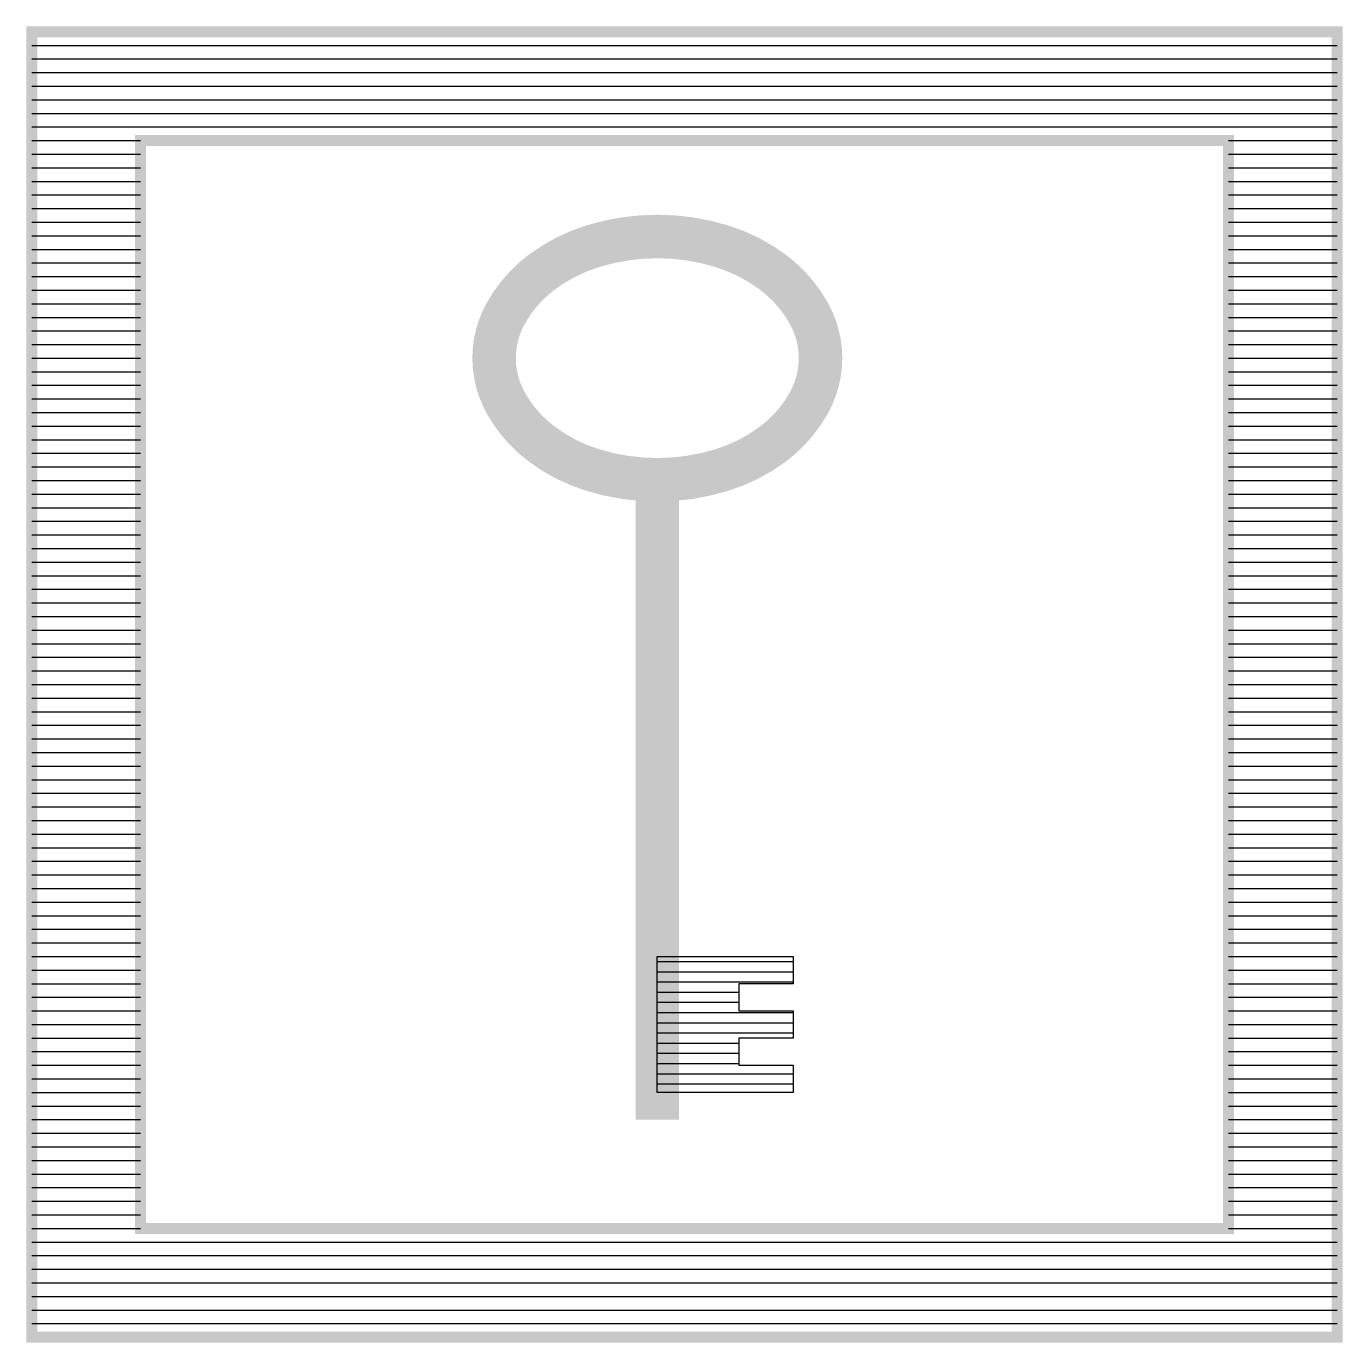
# Model space of a CAD drawing. Header units: millimetres. Extents: x -3 to 2253, y -3 to 1300.
# Drawn here: x 1498.95 to 1511.05, y 498.95 to 511.05 of the extents above; entities that cross this region are included whole.
import ezdxf

# ---------------------------------------------------------------- set-up
doc = ezdxf.new("R2010")
doc.units = ezdxf.units.MM
doc.layers.add('ROOD', color=1, linetype='Continuous')
doc.layers.add('VEILIG', color=7, linetype='Continuous')

# ---------------------------------------------------------------- blocks, each defined once
blk = doc.blocks.new('*X418')
at = {"color": 0}
for p, q in [((72.75, 265.454), (74, 265.454)), ((72.75, 265.3602), (74, 265.3602)), ((72.75, 265.2664), (74, 265.2664)), ((72.75, 265.1726), (73.5, 265.1726)), ((72.75, 265.0788), (73.5, 265.0788)), ((72.75, 264.985), (74, 264.985)), ((72.75, 264.8912), (74, 264.8912)), ((72.75, 264.7974), (74, 264.7974)), ((72.75, 264.7036), (73.5, 264.7036)), ((72.75, 264.6098), (73.5, 264.6098)), ((72.75, 264.516), (73.5, 264.516)), ((72.75, 264.4222), (74, 264.4222)), ((72.75, 264.3284), (74, 264.3284))]:
    blk.add_line(p, q, dxfattribs=at)
blk = doc.blocks.new('*X417')
at = {"color": 0}
for p, q in [((67, 273.875), (79, 273.875)), ((67, 273.75), (79, 273.75)), ((67, 273.625), (79, 273.625)), ((67, 273.5), (79, 273.5)), ((67, 273.375), (79, 273.375)), ((67, 273.25), (79, 273.25)), ((67, 273.125), (79, 273.125)), ((67, 273), (68, 273)), ((78, 273), (79, 273)), ((67, 272.875), (68, 272.875)), ((78, 272.875), (79, 272.875)), ((67, 272.75), (68, 272.75)), ((78, 272.75), (79, 272.75)), ((67, 272.625), (68, 272.625)), ((78, 272.625), (79, 272.625)), ((67, 272.5), (68, 272.5)), ((78, 272.5), (79, 272.5)), ((67, 272.375), (68, 272.375)), ((78, 272.375), (79, 272.375)), ((67, 272.25), (68, 272.25)), ((78, 272.25), (79, 272.25)), ((67, 272.125), (68, 272.125)), ((78, 272.125), (79, 272.125)), ((67, 272), (68, 272)), ((78, 272), (79, 272)), ((67, 271.875), (68, 271.875)), ((78, 271.875), (79, 271.875)), ((67, 271.75), (68, 271.75)), ((78, 271.75), (79, 271.75)), ((67, 271.625), (68, 271.625)), ((78, 271.625), (79, 271.625)), ((67, 271.5), (68, 271.5)), ((78, 271.5), (79, 271.5)), ((67, 271.375), (68, 271.375)), ((78, 271.375), (79, 271.375)), ((67, 271.25), (68, 271.25)), ((78, 271.25), (79, 271.25)), ((67, 271.125), (68, 271.125)), ((78, 271.125), (79, 271.125)), ((67, 271), (68, 271)), ((78, 271), (79, 271)), ((67, 270.875), (68, 270.875)), ((78, 270.875), (79, 270.875)), ((67, 270.75), (68, 270.75)), ((78, 270.75), (79, 270.75)), ((67, 270.625), (68, 270.625)), ((78, 270.625), (79, 270.625)), ((67, 270.5), (68, 270.5)), ((78, 270.5), (79, 270.5)), ((67, 270.375), (68, 270.375)), ((78, 270.375), (79, 270.375)), ((67, 270.25), (68, 270.25)), ((78, 270.25), (79, 270.25)), ((67, 270.125), (68, 270.125)), ((78, 270.125), (79, 270.125)), ((67, 270), (68, 270)), ((78, 270), (79, 270)), ((67, 269.875), (68, 269.875)), ((78, 269.875), (79, 269.875)), ((67, 269.75), (68, 269.75)), ((78, 269.75), (79, 269.75)), ((67, 269.625), (68, 269.625)), ((78, 269.625), (79, 269.625)), ((67, 269.5), (68, 269.5)), ((78, 269.5), (79, 269.5)), ((67, 269.375), (68, 269.375)), ((78, 269.375), (79, 269.375)), ((67, 269.25), (68, 269.25)), ((78, 269.25), (79, 269.25)), ((67, 269.125), (68, 269.125)), ((78, 269.125), (79, 269.125)), ((67, 269), (68, 269)), ((78, 269), (79, 269)), ((67, 268.875), (68, 268.875)), ((78, 268.875), (79, 268.875)), ((67, 268.75), (68, 268.75)), ((78, 268.75), (79, 268.75)), ((67, 268.625), (68, 268.625)), ((78, 268.625), (79, 268.625)), ((67, 268.5), (68, 268.5)), ((78, 268.5), (79, 268.5)), ((67, 268.375), (68, 268.375)), ((78, 268.375), (79, 268.375)), ((67, 268.25), (68, 268.25)), ((78, 268.25), (79, 268.25)), ((67, 268.125), (68, 268.125)), ((78, 268.125), (79, 268.125)), ((67, 268), (68, 268)), ((78, 268), (79, 268)), ((67, 267.875), (68, 267.875)), ((78, 267.875), (79, 267.875)), ((67, 267.75), (68, 267.75)), ((78, 267.75), (79, 267.75)), ((67, 267.625), (68, 267.625)), ((78, 267.625), (79, 267.625)), ((67, 267.5), (68, 267.5)), ((78, 267.5), (79, 267.5)), ((67, 267.375), (68, 267.375)), ((78, 267.375), (79, 267.375)), ((67, 267.25), (68, 267.25)), ((78, 267.25), (79, 267.25)), ((67, 267.125), (68, 267.125)), ((78, 267.125), (79, 267.125)), ((67, 267), (68, 267)), ((78, 267), (79, 267)), ((67, 266.875), (68, 266.875)), ((78, 266.875), (79, 266.875)), ((67, 266.75), (68, 266.75)), ((78, 266.75), (79, 266.75)), ((67, 266.625), (68, 266.625)), ((78, 266.625), (79, 266.625)), ((67, 266.5), (68, 266.5)), ((78, 266.5), (79, 266.5)), ((67, 266.375), (68, 266.375)), ((78, 266.375), (79, 266.375)), ((67, 266.25), (68, 266.25)), ((78, 266.25), (79, 266.25)), ((67, 266.125), (68, 266.125)), ((78, 266.125), (79, 266.125)), ((67, 266), (68, 266)), ((78, 266), (79, 266)), ((67, 265.875), (68, 265.875)), ((78, 265.875), (79, 265.875)), ((67, 265.75), (68, 265.75)), ((78, 265.75), (79, 265.75)), ((67, 265.625), (68, 265.625)), ((78, 265.625), (79, 265.625)), ((67, 265.5), (68, 265.5)), ((78, 265.5), (79, 265.5)), ((67, 265.375), (68, 265.375)), ((78, 265.375), (79, 265.375)), ((67, 265.25), (68, 265.25)), ((78, 265.25), (79, 265.25)), ((67, 265.125), (68, 265.125)), ((78, 265.125), (79, 265.125)), ((67, 265), (68, 265)), ((78, 265), (79, 265)), ((67, 264.875), (68, 264.875)), ((78, 264.875), (79, 264.875)), ((67, 264.75), (68, 264.75)), ((78, 264.75), (79, 264.75)), ((67, 264.625), (68, 264.625)), ((78, 264.625), (79, 264.625)), ((67, 264.5), (68, 264.5)), ((78, 264.5), (79, 264.5)), ((67, 264.375), (68, 264.375)), ((78, 264.375), (79, 264.375)), ((67, 264.25), (68, 264.25)), ((78, 264.25), (79, 264.25)), ((67, 264.125), (68, 264.125)), ((78, 264.125), (79, 264.125)), ((67, 264), (68, 264)), ((78, 264), (79, 264)), ((67, 263.875), (68, 263.875)), ((78, 263.875), (79, 263.875)), ((67, 263.75), (68, 263.75)), ((78, 263.75), (79, 263.75)), ((67, 263.625), (68, 263.625)), ((78, 263.625), (79, 263.625)), ((67, 263.5), (68, 263.5)), ((78, 263.5), (79, 263.5)), ((67, 263.375), (68, 263.375)), ((78, 263.375), (79, 263.375)), ((67, 263.25), (68, 263.25)), ((78, 263.25), (79, 263.25)), ((67, 263.125), (68, 263.125)), ((78, 263.125), (79, 263.125)), ((67, 263), (68, 263)), ((78, 263), (79, 263)), ((67, 262.875), (79, 262.875)), ((67, 262.75), (79, 262.75)), ((67, 262.625), (79, 262.625)), ((67, 262.5), (79, 262.5)), ((67, 262.375), (79, 262.375)), ((67, 262.25), (79, 262.25)), ((67, 262.125), (79, 262.125))]:
    blk.add_line(p, q, dxfattribs=at)
blk = doc.blocks.new('1016')
at = {"layer": 'VEILIG', "const_width": 0.1}
for points in [[(6, -6), (6, 6), (-6, 6), (-6, -6)], [(5, -5), (5, 5), (-5, 5), (-5, -5)]]:
    blk.add_lwpolyline(points, close=True, dxfattribs=at)
at = {"layer": 'VEILIG', "const_width": 0.4}
blk.add_lwpolyline([(-1.75, 3, 0.127491), (-1.644, 2.59, 0.106157), (-1.311, 2.209, 0.085475), (-0.842, 1.971, 0.075003), (-0.25, 1.882, 0.075003), (0.342, 1.971, 0.085475), (0.811, 2.209, 0.106157), (1.144, 2.59, 0.127491), (1.25, 3, 0.127491), (1.144, 3.41, 0.106157), (0.811, 3.791, 0.085475), (0.342, 4.029, 0.075003), (-0.25, 4.118, 0.075003), (-0.842, 4.029, 0.085475), (-1.311, 3.791, 0.106157), (-1.644, 3.41, 0.127491)], format="xyb", close=True, dxfattribs=at)
blk.add_lwpolyline([(-0.25, -4), (-0.25, 1.9)], dxfattribs=at)
at = {"layer": 'VEILIG'}
blk.add_lwpolyline([(-0.25, -2.5), (1, -2.5), (1, -2.75), (0.5, -2.75), (0.5, -3), (1, -3), (1, -3.25), (0.5, -3.25), (0.5, -3.5), (1, -3.5), (1, -3.75), (-0.25, -3.75)], close=True, dxfattribs=at)
at = {"layer": 'ROOD'}
blk.add_blockref('*X417', (-73, -268), dxfattribs=at)
at = {"layer": 'VEILIG'}
blk.add_blockref('*X418', (-73, -268), dxfattribs=at)

msp = doc.modelspace()

# ---------------------------------------------------------------- block references
msp.add_blockref('1016', (1505, 505))

doc.saveas('drawing.dxf')
